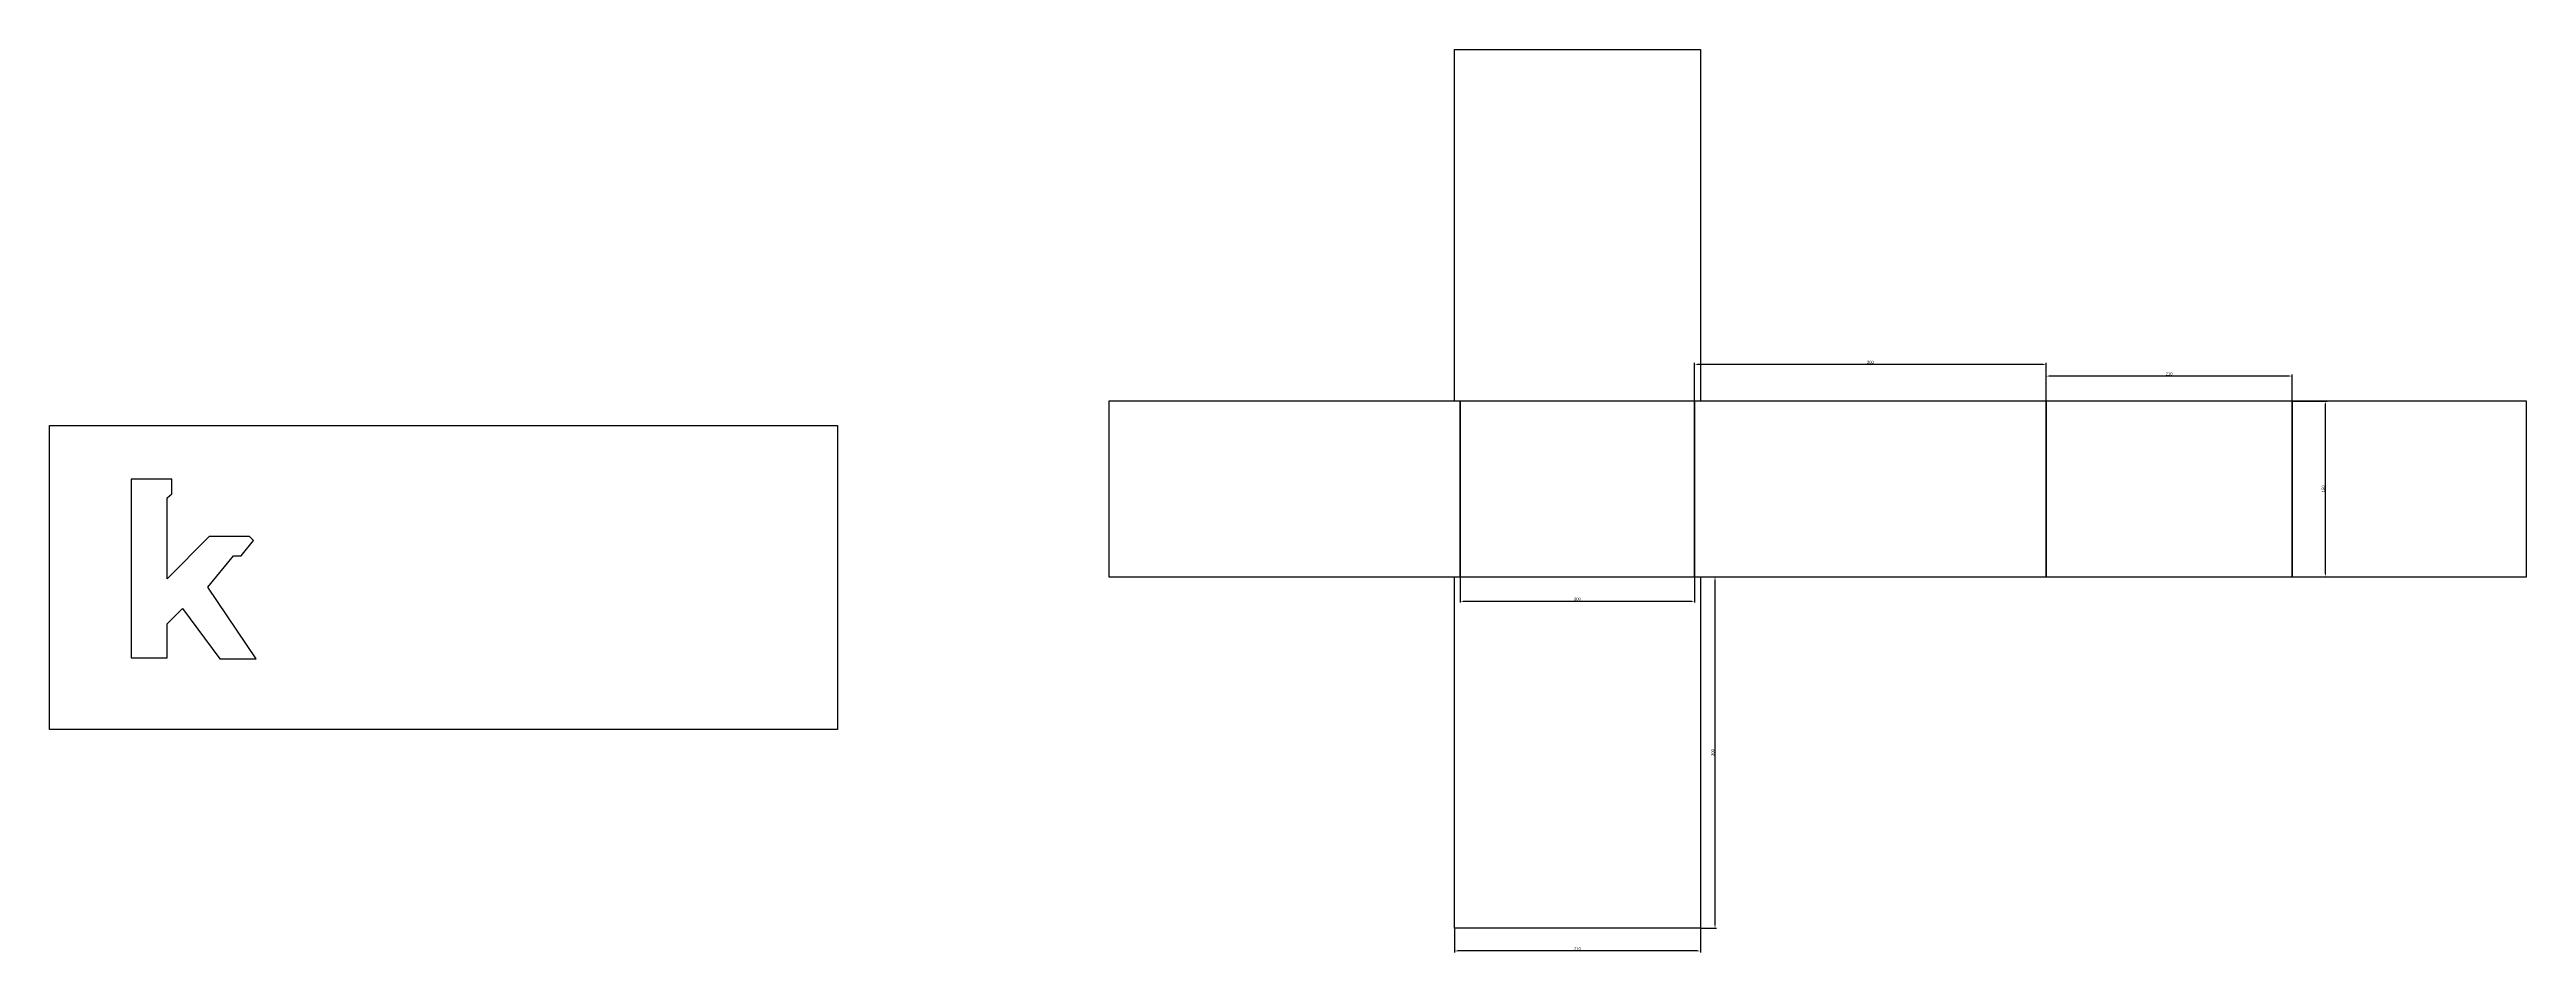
# Model space of a CAD drawing. Header units: millimetres. Extents: x -1204 to 910, y -321 to 450.
import ezdxf

# ---------------------------------------------------------------- set-up
doc = ezdxf.new("R2010")
doc.units = ezdxf.units.MM
doc.layers.add('바닥', color=3, linetype='Continuous')
doc.layers.add('주석', color=7, linetype='Continuous')
doc.styles.get("Standard").update_dxf_attribs({"font": 'arial.ttf'})
doc.dimstyles.new('ISO-25', dxfattribs={"dimtxt": 2.5, "dimasz": 2.5, "dimexe": 1.25, "dimexo": 0.625, "dimtad": 1, "dimtxsty": 'Standard', "dimcen": 2.5, "dimadec": 0, "dimazin": 0, "dimtfac": 1, "dimtmove": 0, "dimatfit": 3, "dimfxl": 1, "dimarcsym": 0})
picture_1 = doc.add_image_def('image1.jpg', size_in_pixel=(650, 251))

# ---------------------------------------------------------------- blocks, each defined once
blk = doc.blocks.new('*D1')
at = {"color": 0, "lineweight": -2, "transparency": 16777216}
for p, q in [((0, -0.6), (0, -22.1)), ((2.5, -20.9), (197.5, -20.9)), ((200, -0.6), (200, -22.1))]:
    blk.add_line(p, q, dxfattribs=at)
at = {"color": 0, "transparency": 16777216}
for points in [[(2.5, -20.5), (2.5, -21.3), (0, -20.9)], [(197.5, -20.5), (197.5, -21.3), (200, -20.9)]]:
    blk.add_solid(points, dxfattribs=at)
at = {"layer": 'Defpoints', "color": 0, "transparency": 16777216}
for p in [(0, 0), (200, 0), (200, -20.9)]:
    blk.add_point(p, dxfattribs=at)
at = {"color": 0, "transparency": 16777216, "insert": (100, -19), "char_height": 2.5, "attachment_point": 5}
blk.add_mtext('200', dxfattribs=at)
blk = doc.blocks.new('*D3')
at = {"layer": 'Defpoints', "color": 0, "transparency": 16777216}
for p in [(205, 0), (205, -300), (217.4, -300)]:
    blk.add_point(p, dxfattribs=at)
at = {"layer": '주석', "color": 0, "lineweight": -2, "transparency": 16777216}
for p, q in [((205.6, 0), (218.7, 0)), ((217.4, -2.5), (217.4, -297.5)), ((205.6, -300), (218.7, -300))]:
    blk.add_line(p, q, dxfattribs=at)
at = {"layer": '주석', "color": 0, "transparency": 16777216}
for points in [[(217, -2.5), (217.8, -2.5), (217.4, 0)], [(217, -297.5), (217.8, -297.5), (217.4, -300)]]:
    blk.add_solid(points, dxfattribs=at)
at = {"layer": '주석', "color": 0, "transparency": 16777216, "insert": (215.5, -150), "char_height": 2.5, "attachment_point": 5, "rotation": 90}
blk.add_mtext('300', dxfattribs=at)
blk = doc.blocks.new('*D4')
at = {"layer": 'Defpoints', "color": 0, "transparency": 16777216}
for p in [(-5, -300), (205, -300), (-5, -319.4)]:
    blk.add_point(p, dxfattribs=at)
at = {"layer": '주석', "color": 0, "lineweight": -2, "transparency": 16777216}
for p, q in [((-5, -300.6), (-5, -320.7)), ((205, -300.6), (205, -320.7)), ((202.5, -319.4), (-2.5, -319.4))]:
    blk.add_line(p, q, dxfattribs=at)
at = {"layer": '주석', "color": 0, "transparency": 16777216}
for points in [[(-2.5, -319), (-2.5, -319.8), (-5, -319.4)], [(202.5, -319), (202.5, -319.8), (205, -319.4)]]:
    blk.add_solid(points, dxfattribs=at)
at = {"layer": '주석', "color": 0, "transparency": 16777216, "insert": (100, -317.5), "char_height": 2.5, "attachment_point": 5}
blk.add_mtext('210', dxfattribs=at)
blk = doc.blocks.new('*D8')
at = {"layer": 'Defpoints', "color": 0, "transparency": 16777216}
for p in [(200, 181.2), (200, 150), (500, 150)]:
    blk.add_point(p, dxfattribs=at)
at = {"layer": '주석', "color": 0, "lineweight": -2, "transparency": 16777216}
for p, q in [((200, 150.6), (200, 182.5)), ((497.5, 181.2), (202.5, 181.2)), ((500, 150.6), (500, 182.5))]:
    blk.add_line(p, q, dxfattribs=at)
at = {"layer": '주석', "color": 0, "transparency": 16777216}
for points in [[(202.5, 181.7), (202.5, 180.8), (200, 181.2)], [(497.5, 181.7), (497.5, 180.8), (500, 181.2)]]:
    blk.add_solid(points, dxfattribs=at)
at = {"layer": '주석', "color": 0, "transparency": 16777216, "insert": (350, 183.1), "char_height": 2.5, "attachment_point": 5}
blk.add_mtext('300', dxfattribs=at)
blk = doc.blocks.new('*D12')
at = {"layer": 'Defpoints', "color": 0, "transparency": 16777216}
for p in [(710, 150), (738.5, 150), (710, 0)]:
    blk.add_point(p, dxfattribs=at)
at = {"layer": '주석', "color": 0, "lineweight": -2, "transparency": 16777216}
for p, q in [((710.6, 150), (739.8, 150)), ((738.5, 2.5), (738.5, 147.5)), ((710.6, 0), (739.8, 0))]:
    blk.add_line(p, q, dxfattribs=at)
at = {"layer": '주석', "color": 0, "transparency": 16777216}
for points in [[(738.1, 147.5), (738.9, 147.5), (738.5, 150)], [(738.1, 2.5), (738.9, 2.5), (738.5, 0)]]:
    blk.add_solid(points, dxfattribs=at)
at = {"layer": '주석', "color": 0, "transparency": 16777216, "insert": (736.6, 75), "char_height": 2.5, "attachment_point": 5, "rotation": 90}
blk.add_mtext('150', dxfattribs=at)
blk = doc.blocks.new('*D13')
at = {"layer": 'Defpoints', "color": 0, "transparency": 16777216}
for p in [(500, 171.3), (500, 150), (710, 150)]:
    blk.add_point(p, dxfattribs=at)
at = {"layer": '주석', "color": 0, "lineweight": -2, "transparency": 16777216}
for p, q in [((500, 150.6), (500, 172.5)), ((707.5, 171.3), (502.5, 171.3)), ((710, 150.6), (710, 172.5))]:
    blk.add_line(p, q, dxfattribs=at)
at = {"layer": '주석', "color": 0, "transparency": 16777216}
for points in [[(502.5, 171.7), (502.5, 170.9), (500, 171.3)], [(707.5, 171.7), (707.5, 170.9), (710, 171.3)]]:
    blk.add_solid(points, dxfattribs=at)
at = {"layer": '주석', "color": 0, "transparency": 16777216, "insert": (605, 173.2), "char_height": 2.5, "attachment_point": 5}
blk.add_mtext('210', dxfattribs=at)

msp = doc.modelspace()

# ---------------------------------------------------------------- linework, layer by layer
at = {"layer": '바닥'}
for points in [[(-5, 450), (205, 450), (205, 150), (-5, 150)], [(-300, 0), (0, 0), (0, 150), (-300, 150)], [(0, 0), (200, 0), (200, 150), (0, 150)], [(200, 0), (500, 0), (500, 150), (200, 150)], [(500, 0), (710, 0), (710, 150), (500, 150)], [(710, 0), (910, 0), (910, 150), (710, 150)], [(-5, 0), (205, 0), (205, -300), (-5, -300)]]:
    msp.add_lwpolyline(points, close=True, dxfattribs=at)
msp.add_lwpolyline([(-1134.552, 83.28), (-1134.552, -69.328), (-1103.837, -69.328), (-1103.837, -40.209), (-1090.652, -27.041), (-1058.702, -70.088), (-1027.767, -70.088), (-1069.034, -8.877), (-1047.035, 17.973), (-1040.517, 17.973), (-1029.925, 30.991), (-1033.339, 34.445), (-1067.758, 34.445), (-1103.629, -1.687), (-1103.629, 67.279), (-1099.847, 70.707), (-1099.847, 83.217), (-1134.552, 83.28)], dxfattribs=at)

# ---------------------------------------------------------------- dimensions: what is measured, and where the dimension line sits
dim = msp.add_linear_dim(base=(200, -20.882), p1=(0, 0), p2=(200, 0), dimstyle='ISO-25')
dim.commit()
dim.dimension.update_dxf_attribs({"geometry": '*D1', "text_midpoint": (100, -18.981)})
at = {"layer": '주석'}
for base, p1, p2, picture, middle in [((200, 181.246), (500, 150), (200, 150), '*D8', (350, 183.148)), ((500, 171.284), (710, 150), (500, 150), '*D13', (605, 173.186)), ((-5, -319.406), (205, -300), (-5, -300), '*D4', (100, -317.504))]:
    dim = msp.add_linear_dim(base=base, p1=p1, p2=p2, dimstyle='ISO-25', dxfattribs=at)
    dim.commit()
    dim.dimension.update_dxf_attribs({"geometry": picture, "text_midpoint": middle})
for base, p1, p2, picture, middle in [((738.528, 150), (710, 0), (710, 150), '*D12', (736.627, 75)), ((217.427, -300), (205, 0), (205, -300), '*D3', (215.525, -150))]:
    dim = msp.add_linear_dim(base=base, p1=p1, p2=p2, angle=90, dimstyle='ISO-25', dxfattribs=at)
    dim.commit()
    dim.dimension.update_dxf_attribs({"geometry": picture, "text_midpoint": middle})

# ---------------------------------------------------------------- pictures from other files: only their frames are drawn
at = {"layer": '바닥'}
image = msp.add_image(picture_1, insert=(-1204.105, -130.489), size_in_units=(672.506, 259.691), dxfattribs=at)
image.dxf.flags = 7

doc.saveas('drawing.dxf')
